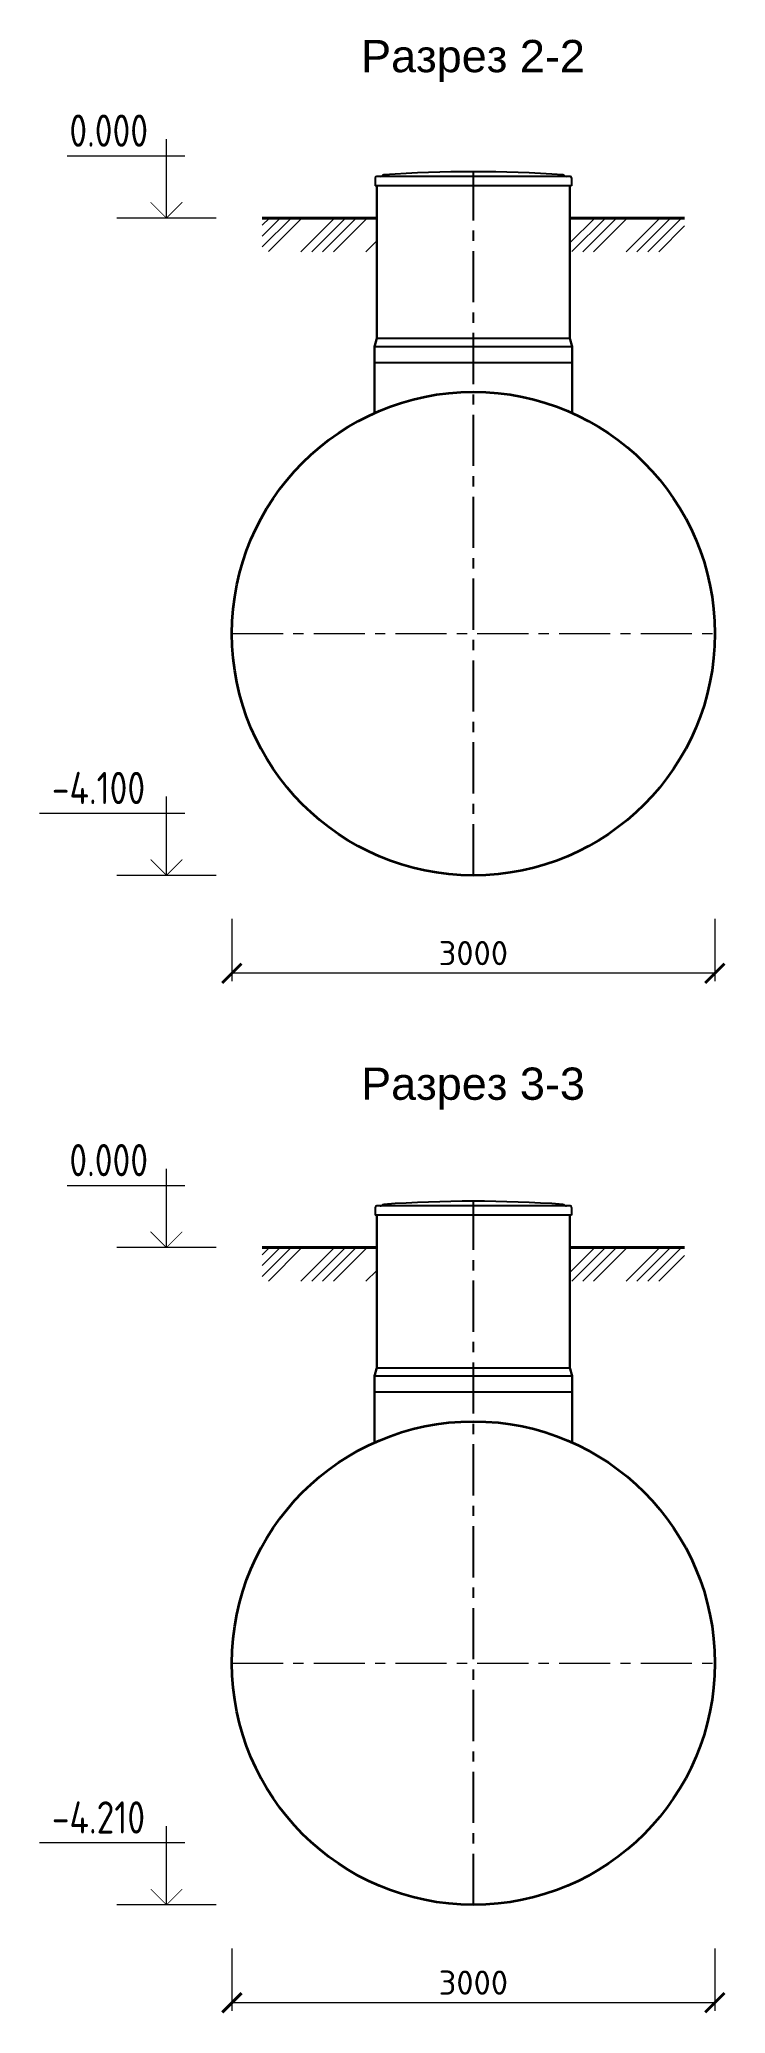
# Model space of a CAD drawing. Header units: millimetres. Extents: x 24859265 to 26550985, y 32092698 to 33532929.
# Drawn here: x 26309424 to 26313686, y 33059128 to 33071377 of the extents above; entities that cross this region are included whole.
import ezdxf

# ---------------------------------------------------------------- set-up
doc = ezdxf.new("R2010")
doc.units = ezdxf.units.MM
doc.linetypes.add('осевая', pattern=[50.8, 31.75, -6.35, 6.35, -6.35])
doc.layers.add('Системный слой', color=7, linetype='Continuous')
doc.layers.add('эколайн', color=7, linetype='Continuous', lineweight=30)
doc.styles.add('ARTEM Arial', font='simplex.shx')
doc.styles.add('ARTEM GOST', font='GOST_0.TTF')
doc.styles.get("Standard").update_dxf_attribs({"font": 'arial.ttf'})
doc.dimstyles.new('ARTEM', dxfattribs={"dimtxt": 70, "dimasz": 50, "dimexe": 35, "dimexo": 15, "dimgap": 10, "dimtad": 1, "dimdec": 0, "dimtxsty": 'ARTEM Arial', "dimcen": 2.5, "dimclrd": 7, "dimclre": 7, "dimclrt": 7, "dimadec": 0, "dimazin": 0, "dimtfac": 1, "dimtdec": 0, "dimtmove": 0, "dimatfit": 3, "dimfxl": 1, "dimlwd": 15, "dimlwe": 15, "dimarcsym": 0})

msp = doc.modelspace()

# ---------------------------------------------------------------- texts
at = {"color": 7, "lineweight": 25, "char_height": 200, "attachment_point": 3}
for s, insert in [('{\\fArial|b0|i0|c204|p34;Разрез 2\\fArial|b0|i0|c0|p34;-\\fArial|b0|i0|c204|p34;2}', (26312811.7427, 33071374.0088)), ('{\\fArial|b0|i0|c204|p34;Разрез 3\\fArial|b0|i0|c0|p34;-\\fArial|b0|i0|c204|p34;3}', (26312812.1102, 33064997.8045))]:
    msp.add_mtext(s, dxfattribs=dict(at, insert=insert))
at = {"lineweight": 20, "char_height": 200, "width": 2065.897914, "attachment_point": 1, "style": 'ARTEM GOST'}
for s, insert in [('\\pi772.16;0.000', (26308837.2622, 33070911.3141)), ('\\pi732.88;-4.100', (26308767.6865, 33066832.7624)), ('\\pi772.16;0.000', (26308837.2622, 33064523.3684)), ('\\pi732.88;-4.210', (26308767.6865, 33060444.8167))]:
    msp.add_mtext(s, dxfattribs=dict(at, insert=insert))

# ---------------------------------------------------------------- blocks, each defined once
blk = doc.blocks.new('_ArchTick')
at = {"color": 0, "linetype": 'ByBlock', "const_width": 0.15}
blk.add_lwpolyline([(-0.5, -0.5), (0.5, 0.5)], dxfattribs=at)
blk = doc.blocks.new('*D187')
at = {"color": 7, "lineweight": 15, "transparency": 16777216}
for p, q in [((26310619, 33065920), (26310619, 33065533)), ((26313619, 33065920), (26313619, 33065533)), ((26313619, 33065583), (26310619, 33065583))]:
    blk.add_line(p, q, dxfattribs=at)
at = {"color": 7, "lineweight": 15, "transparency": 16777216, "xscale": 120, "yscale": 120, "zscale": 120, "rotation": 180}
blk.add_blockref('_ArchTick', (26310619, 33065583), dxfattribs=at)
at = {"color": 7, "lineweight": 15, "transparency": 16777216, "xscale": 120, "yscale": 120, "zscale": 120}
blk.add_blockref('_ArchTick', (26313619, 33065583), dxfattribs=at)
at = {"color": 7, "lineweight": 20, "transparency": 16777216, "insert": (26312119, 33065708), "char_height": 150, "attachment_point": 5, "style": 'ARTEM Arial'}
blk.add_mtext('3000', dxfattribs=at)
blk = doc.blocks.new('*D188')
at = {"color": 7, "lineweight": 15, "transparency": 16777216}
for p, q in [((26310619, 33059532), (26310619, 33059145)), ((26313619, 33059532), (26313619, 33059145)), ((26313619, 33059195), (26310619, 33059195))]:
    blk.add_line(p, q, dxfattribs=at)
at = {"color": 7, "lineweight": 15, "transparency": 16777216, "xscale": 120, "yscale": 120, "zscale": 120, "rotation": 180}
blk.add_blockref('_ArchTick', (26310619, 33059195), dxfattribs=at)
at = {"color": 7, "lineweight": 15, "transparency": 16777216, "xscale": 120, "yscale": 120, "zscale": 120}
blk.add_blockref('_ArchTick', (26313619, 33059195), dxfattribs=at)
at = {"color": 7, "lineweight": 20, "transparency": 16777216, "insert": (26312119, 33059320), "char_height": 150, "attachment_point": 5, "style": 'ARTEM Arial'}
blk.add_mtext('3000', dxfattribs=at)

# ---------------------------------------------------------------- dimensions: what is measured, and where the dimension line sits
at = {"lineweight": 20}
for base, p1, p2, picture, middle in [((26310619.3886, 33065582.5655), (26313619.3886, 33065934.8854), (26310619.3886, 33065934.8854), '*D187', (26312119.3886, 33065707.5655)), ((26310619.3886, 33059194.6198), (26313619.3886, 33059546.9396), (26310619.3886, 33059546.9396), '*D188', (26312119.3886, 33059319.6198))]:
    dim = msp.add_linear_dim(base=base, p1=p1, p2=p2, angle=180, dimstyle='ARTEM', override={"dimtxt": 150, "dimasz": 120, "dimexe": 50, "dimgap": 50, "dimblk1": 'ArchTick', "dimblk2": 'ArchTick', "dimsah": 1}, dxfattribs=at)
    dim.commit()
    dim.dimension.update_dxf_attribs({"geometry": picture, "text_midpoint": middle})

# ---------------------------------------------------------------- hatches: boundary and pattern name
at = {"lineweight": 20}
h = msp.add_hatch(dxfattribs=at)
h.set_pattern_fill('ANSI34', color=256, scale=15, style=0)
h.set_pattern_definition([(45, (26080982.17, 33533450), (-202.05576, 202.05576), []), (45, (26081049.52, 33533450), (-202.05576, 202.05576), []), (45, (26081116.87, 33533450), (-202.05576, 202.05576), []), (45, (26081184.22, 33533450), (-202.05576, 202.05576), [])])
h.paths.add_polyline_path([(26311519.021, 33070269.0312), (26310807.9228, 33070269.0312), (26310807.9228, 33070060.4241), (26311519.021, 33070059.9521)])
h.paths.add_polyline_path([(26313430.1193, 33070269.0312), (26312719.021, 33070269.0312), (26312719.021, 33070060.4241), (26313430.1193, 33070059.9521)])
h = msp.add_hatch(dxfattribs=at)
h.set_pattern_fill('ANSI34', color=256, scale=15, style=0)
h.set_pattern_definition([(45, (26080982.17, 33527062.04), (-202.05576, 202.05576), []), (45, (26081049.52, 33527062.04), (-202.05576, 202.05576), []), (45, (26081116.87, 33527062.04), (-202.05576, 202.05576), []), (45, (26081184.22, 33527062.04), (-202.05576, 202.05576), [])])
h.paths.add_polyline_path([(26311519.021, 33063881.0855), (26310807.9228, 33063881.0855), (26310807.9228, 33063672.4784), (26311519.021, 33063672.0064)])
h.paths.add_polyline_path([(26313430.1193, 33063881.0855), (26312719.021, 33063881.0855), (26312719.021, 33063672.4784), (26313430.1193, 33063672.0064)])

# ---------------------------------------------------------------- linework, layer by layer
at = {"color": 1, "linetype": 'осевая', "lineweight": 25, "ltscale": 10}
for p, q in [((26312119.3886, 33066190.4795), (26312119.4108, 33070556.0742)), ((26312119.3886, 33059802.5338), (26312119.4108, 33064168.1284))]:
    msp.add_line(p, q, dxfattribs=at)
at = {"lineweight": 30}
for p, q in [((26311519.021, 33070469.0312), (26311519.021, 33069529.6659)), ((26312719.021, 33070469.0312), (26312719.021, 33069529.6659)), ((26311506.3491, 33069478.9329), (26311517.693, 33069516.0952)), ((26312731.693, 33069478.9329), (26312720.3491, 33069516.0952)), ((26311505.021, 33069466.4257), (26311505.021, 33069059.2217)), ((26312733.021, 33069466.4257), (26312733.021, 33069059.2217)), ((26311519.021, 33064081.0855), (26311519.021, 33063141.7202)), ((26312719.021, 33064081.0855), (26312719.021, 33063141.7202)), ((26311505.021, 33063078.48), (26311505.021, 33062671.276)), ((26311506.3491, 33063090.9872), (26311517.693, 33063128.1494)), ((26312731.693, 33063090.9872), (26312720.3491, 33063128.1494)), ((26312733.021, 33063078.48), (26312733.021, 33062671.276))]:
    msp.add_line(p, q, dxfattribs=at)
at = {"lineweight": 40}
for p, q in [((26310807.9228, 33070269.0312), (26311519.021, 33070269.0312)), ((26313430.1193, 33070269.0312), (26312719.021, 33070269.0312)), ((26310807.9228, 33063881.0855), (26311519.021, 33063881.0855)), ((26313430.1193, 33063881.0855), (26312719.021, 33063881.0855))]:
    msp.add_line(p, q, dxfattribs=at)
at = {"lineweight": 25}
for p, q in [((26311518.6882, 33069522.8481), (26312719.3538, 33069522.8481)), ((26311505.3538, 33069472.18), (26312732.6882, 33069472.18)), ((26311505.021, 33069373.4257), (26312733.021, 33069373.4257)), ((26311518.6882, 33063134.9024), (26312719.3538, 33063134.9024)), ((26311505.3538, 33063084.2342), (26312732.6882, 33063084.2342)), ((26311505.021, 33062985.48), (26312733.021, 33062985.48))]:
    msp.add_line(p, q, dxfattribs=at)
at = {"color": 1, "linetype": 'осевая', "lineweight": 15, "ltscale": 10}
for p, q in [((26310619.3886, 33067690.4795), (26313619.3886, 33067690.4795)), ((26310619.3886, 33061302.5338), (26313619.3886, 33061302.5338))]:
    msp.add_line(p, q, dxfattribs=at)
at = {"lineweight": 35}
for centre in [(26312119.3886, 33067690.4795), (26312119.3886, 33061302.5338)]:
    msp.add_circle(centre, 1500, dxfattribs=at)
at = {"color": 7, "lineweight": 25}
for centre, radius, start, end in [((26311541.0187, 33070542.2309), 14.8378, 270.00090244, 300.58038667), ((26311570.2184, 33070504.4773), 33.0566, 102.60850985, 130.91712828), ((26312119.021, 33062552.6557), 8003.4184, 86.01630263, 93.98369737), ((26312667.8237, 33070504.4773), 33.0566, 49.08287172, 77.39149015), ((26312697.0233, 33070542.2309), 14.8378, 239.41961333, 269.99909756), ((26311541.0187, 33064154.2852), 14.8378, 270.00090244, 300.58038667), ((26311570.2184, 33064116.5316), 33.0566, 102.60850985, 130.91712828), ((26312119.021, 33056164.71), 8003.4184, 86.01630263, 93.98369737), ((26312667.8237, 33064116.5316), 33.0566, 49.08287172, 77.39149015), ((26312697.0233, 33064154.2852), 14.8378, 239.41961333, 269.99909756)]:
    msp.add_arc(centre, radius, start, end, dxfattribs=at)
at = {"lineweight": 30}
for centre, start, end in [((26311449.021, 33069529.6659), 348.82142952, 0), ((26312789.021, 33069529.6659), 180, 191.17857048), ((26311575.021, 33069465.3622), 168.82142952, 180), ((26312663.021, 33069465.3622), 0, 11.17857048), ((26311449.021, 33063141.7202), 348.82142952, 0), ((26312789.021, 33063141.7202), 180, 191.17857048), ((26311575.021, 33063077.4165), 168.82142952, 180), ((26312663.021, 33063077.4165), 0, 11.17857048)]:
    msp.add_arc(centre, 70, start, end, dxfattribs=at)
at = {"layer": 'Системный слой', "color": 7, "lineweight": 25}
for p, q in [((26311509.6735, 33070518.4905), (26311509.6735, 33070469.0312)), ((26312719.4659, 33070527.3931), (26311518.5762, 33070527.3931)), ((26312728.3685, 33070518.4905), (26312728.3685, 33070469.0312)), ((26312728.3685, 33070469.0312), (26311509.6735, 33070469.0312)), ((26311509.6735, 33064130.5447), (26311509.6735, 33064081.0855)), ((26312719.4659, 33064139.4474), (26311518.5762, 33064139.4474)), ((26312728.3685, 33064130.5447), (26312728.3685, 33064081.0855)), ((26312728.3685, 33064081.0855), (26311509.6735, 33064081.0855))]:
    msp.add_line(p, q, dxfattribs=at)
for centre, start, end in [((26311518.5762, 33070518.4905), 90, 180), ((26312719.4659, 33070518.4905), 0, 90), ((26311518.5762, 33064130.5447), 90, 180), ((26312719.4659, 33064130.5447), 0, 90)]:
    msp.add_arc(centre, 8.9027, start, end, dxfattribs=at)
at = {"layer": 'эколайн', "lineweight": 13, "ltscale": 200}
for p, q in [((26310212.4325, 33070652.837), (26310212.4325, 33070757.5137)), ((26310212.4325, 33070652.837), (26309595.5575, 33070652.837)), ((26310326.7789, 33070652.837), (26310212.4325, 33070652.837)), ((26310212.4325, 33070269.0312), (26310212.4325, 33070652.837)), ((26310520.87, 33070269.0312), (26309903.995, 33070269.0312)), ((26310212.8001, 33066574.2853), (26309423.6456, 33066574.2853)), ((26310212.8001, 33066574.2853), (26310212.8001, 33066678.9621)), ((26310327.1465, 33066574.2853), (26310212.8001, 33066574.2853)), ((26310212.8001, 33066190.4795), (26310212.8001, 33066574.2853)), ((26310521.2376, 33066190.4795), (26309904.3626, 33066190.4795)), ((26310212.4325, 33064264.8913), (26310212.4325, 33064369.568)), ((26310212.4325, 33064264.8913), (26309595.5575, 33064264.8913)), ((26310326.7789, 33064264.8913), (26310212.4325, 33064264.8913)), ((26310212.4325, 33063881.0855), (26310212.4325, 33064264.8913)), ((26310520.87, 33063881.0855), (26309903.995, 33063881.0855)), ((26310212.8001, 33060186.3396), (26310212.8001, 33060291.0164)), ((26310212.8001, 33060186.3396), (26309423.6456, 33060186.3396)), ((26310327.1465, 33060186.3396), (26310212.8001, 33060186.3396)), ((26310212.8001, 33059802.5338), (26310212.8001, 33060186.3396)), ((26310521.2376, 33059802.5338), (26309904.3626, 33059802.5338))]:
    msp.add_line(p, q, dxfattribs=at)
at = {"layer": 'эколайн', "linetype": 'Continuous', "lineweight": 35, "ltscale": 200, "const_width": 5}
for points in [[(26310114.2003, 33070367.2634), (26310212.4325, 33070269.0312), (26310310.6647, 33070367.2634)], [(26310114.5679, 33066288.7117), (26310212.8001, 33066190.4795), (26310311.0323, 33066288.7117)], [(26310114.2003, 33063979.3177), (26310212.4325, 33063881.0855), (26310310.6647, 33063979.3177)], [(26310114.5679, 33059900.766), (26310212.8001, 33059802.5338), (26310311.0323, 33059900.766)]]:
    msp.add_lwpolyline(points, dxfattribs=at)

msp.set_redraw_order([(e.dxf.handle, doc.entitydb.next_handle()) for e in msp.query("TEXT MTEXT ATTDEF DIMENSION ARC_DIMENSION")])  # texts and dimensions are drawn at this point

doc.saveas('drawing.dxf')
